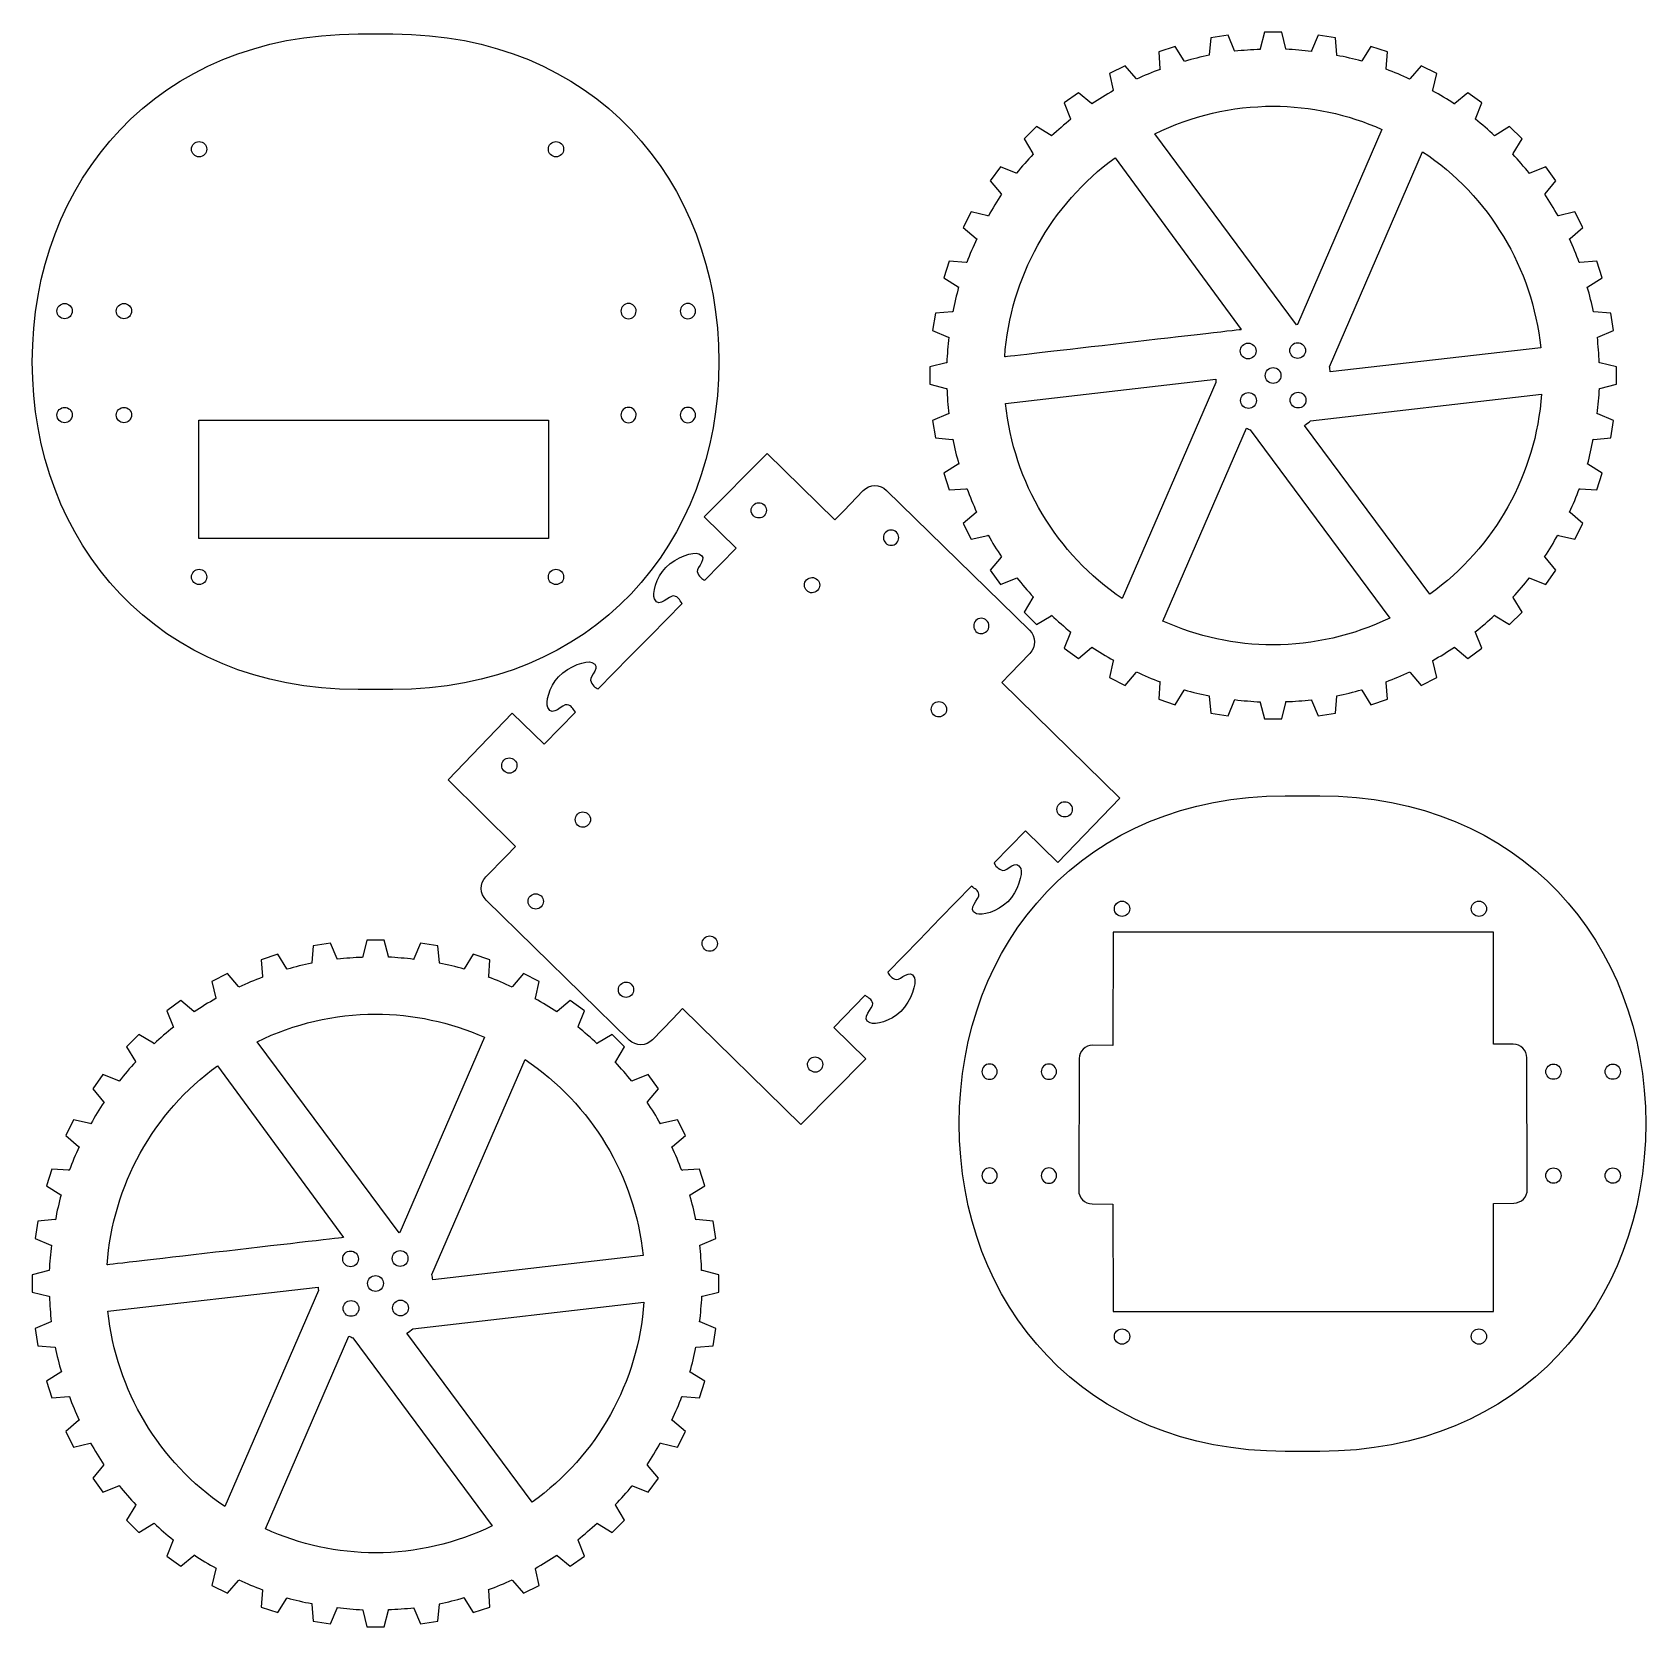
# Model space of a CAD drawing. Extents: x 3 to 298, y 6 to 298.
import ezdxf

# ---------------------------------------------------------------- set-up
doc = ezdxf.new("R2010")
doc.units = 0
doc.layers.add('Layer_1', color=7, linetype='CONTINUOUS')

msp = doc.modelspace()

# ---------------------------------------------------------------- linework, layer by layer
at = {"layer": 'Layer_1', "color": 5}
for p, q in [((62.272929, 297.474636), (68.652288, 297.474636)), ((62.272929, 297.474636), (62.272929, 297.474636)), ((229.947312, 284.238357), (229.947312, 284.238357)), ((234.262772, 244.155097), (208.271883, 279.187595)), ((249.899661, 279.98905), (234.405548, 244.232821)), ((240.287567, 236.503686), (257.358682, 275.898493)), ((257.358682, 275.898493), (257.358682, 275.898493)), ((200.994727, 274.780611), (224.093953, 243.294517)), ((200.994727, 274.780611), (200.994727, 274.780611)), ((234.405548, 244.232821), (234.262772, 244.155097)), ((278.990027, 239.97358), (240.42151, 235.530781)), ((180.905133, 229.781604), (219.432333, 234.220536)), ((219.432333, 234.220536), (219.432333, 234.220536)), ((236.797805, 226.586199), (279.137206, 231.464467)), ((279.137206, 231.464467), (279.137206, 231.464467)), ((209.75355, 189.883002), (225.074012, 225.241241)), ((225.074012, 225.241241), (225.074012, 225.241241)), ((125.715093, 209.000639), (137.254307, 220.581425)), ((137.254307, 220.581425), (149.643767, 208.458566)), ((151.25177, 210.059223), (154.847998, 213.79709)), ((159.101508, 213.833909), (185.320632, 188.199585)), ((149.643767, 208.458566), (151.25177, 210.059223)), ((131.569387, 203.257146), (125.715093, 209.000639)), ((125.826596, 197.383345), (131.569387, 203.257146)), ((115.919405, 187.250142), (121.662196, 193.123943)), ((112.007828, 183.333177), (115.919405, 187.250142)), ((106.265037, 177.459379), (112.007828, 183.333177)), ((185.379761, 183.946319), (181.765648, 180.225938)), ((181.765648, 180.225938), (180.253217, 178.641822)), ((180.253217, 178.641822), (201.874151, 157.402881)), ((68.652288, 177.336516), (62.272929, 177.336516)), ((78.777891, 160.770978), (90.495588, 173.019594)), ((90.495588, 173.019594), (96.357849, 167.326173)), ((96.357849, 167.326173), (102.10064, 173.199974)), ((91.104768, 148.570136), (78.777891, 160.770978)), ((201.874151, 157.402881), (190.493035, 145.658373)), ((232.144299, 157.848668), (238.523659, 157.848668)), ((184.555449, 151.434593), (178.812658, 145.560792)), ((190.493035, 145.658373), (184.555449, 151.434593)), ((89.428899, 146.796406), (91.104768, 148.570136)), ((85.675699, 142.987783), (89.428899, 146.796406)), ((174.648261, 141.301387), (168.90547, 135.427586)), ((111.953946, 113.100196), (85.734821, 138.734522)), ((168.90547, 135.427586), (165.077719, 131.428664)), ((165.077719, 131.428664), (159.334934, 125.554863)), ((155.170528, 121.295461), (149.42774, 115.42166)), ((121.712931, 118.864618), (119.942745, 116.963149)), ((143.397732, 97.592432), (121.712931, 118.864618)), ((65.462133, 117.853512), (65.462133, 117.853512)), ((119.942745, 116.963149), (116.207467, 113.137006)), ((149.42774, 115.42166), (155.315446, 109.636347)), ((69.777593, 77.770252), (43.786704, 112.80275)), ((85.414482, 113.604205), (69.920369, 77.847976)), ((75.802388, 70.118841), (92.873503, 109.513648)), ((92.873503, 109.513648), (92.873503, 109.513648)), ((155.315446, 109.636347), (143.397732, 97.592432)), ((36.509548, 108.395766), (59.608774, 76.909672)), ((36.509548, 108.395766), (36.509548, 108.395766)), ((69.920369, 77.847976), (69.777593, 77.770252)), ((114.504848, 73.588735), (75.936331, 69.145936)), ((16.419954, 63.396759), (54.947154, 67.835691)), ((54.986298, 67.2288), (37.819793, 27.612957)), ((54.947154, 67.835691), (54.947154, 67.835691)), ((72.312626, 60.201354), (114.652027, 65.079622)), ((114.652027, 65.079622), (114.652027, 65.079622)), ((45.268371, 23.498157), (60.588833, 58.856396)), ((60.588833, 58.856396), (60.588833, 58.856396)), ((61.284482, 58.520156), (86.853703, 24.055433)), ((238.523659, 37.710549), (232.144299, 37.710549)), ((238.523659, 37.710549), (238.523659, 37.710549))]:
    msp.add_line(p, q, dxfattribs=at)
at = {"layer": 'Layer_1', "color": 3}
for p, q in [((218.523436, 296.763365), (218.254986, 293.660586)), ((221.688502, 297.264423), (218.523436, 296.763365)), ((222.902848, 294.396452), (221.688502, 297.264423)), ((228.345475, 297.788622), (227.594736, 294.765768)), ((228.345729, 297.788622), (228.345475, 297.788622)), ((231.549939, 297.788622), (228.345729, 297.788622)), ((232.300707, 294.765768), (231.549939, 297.788622)), ((238.206856, 297.264423), (236.992538, 294.396452)), ((241.37195, 296.763365), (238.206856, 297.264423)), ((241.640371, 293.660586), (241.37195, 296.763365)), ((212.031337, 295.204539), (208.983112, 294.213995)), ((208.983112, 294.213995), (209.203584, 291.10735)), ((213.678922, 292.562008), (212.031337, 295.204539)), ((222.925426, 294.301625), (222.902848, 294.396452)), ((227.594736, 294.765768), (227.585422, 294.640095)), ((232.307762, 294.674808), (232.300707, 294.765768)), ((236.992538, 294.396452), (236.962764, 294.271315)), ((241.631622, 293.549221), (241.640371, 293.660586)), ((247.864782, 295.204539), (246.216661, 292.562008)), ((250.912472, 294.213995), (247.864782, 295.204539)), ((250.691972, 291.10735), (250.912472, 294.213995)), ((202.814468, 291.659122), (199.959169, 290.2039)), ((199.959169, 290.2039), (200.662523, 287.169997)), ((204.855612, 289.306532), (202.814468, 291.659122)), ((209.203584, 291.10735), (209.233922, 290.982212)), ((213.721369, 292.459476), (213.678922, 292.562008)), ((250.669394, 291.013652), (250.691972, 291.10735)), ((257.081144, 291.659122), (255.04, 289.306504)), ((259.936443, 290.2039), (257.081144, 291.659122)), ((259.233089, 287.169997), (259.936443, 290.2039)), ((200.662523, 287.169997), (200.693934, 287.093966)), ((204.917898, 289.204565), (204.855612, 289.306532)), ((259.184575, 287.053693), (259.233089, 287.169997)), ((194.265671, 286.715252), (191.673291, 284.831758)), ((191.673291, 284.831758), (192.842425, 281.945019)), ((196.649662, 284.711023), (194.265671, 286.715252)), ((196.703679, 284.647636), (196.649662, 284.711023)), ((263.245922, 284.711023), (263.181998, 284.636065)), ((265.629938, 286.715252), (263.245922, 284.711023)), ((268.22229, 284.831758), (265.629938, 286.715252)), ((267.053184, 281.945019), (268.22229, 284.831758)), ((267.020108, 281.891566), (267.053184, 281.945019)), ((186.59606, 280.495328), (184.330013, 278.229282)), ((184.330013, 278.229282), (185.936252, 275.560842)), ((189.263934, 278.888553), (186.59606, 280.495328)), ((189.361499, 278.804761), (189.263934, 278.888553)), ((270.631649, 278.888553), (270.547886, 278.816896)), ((273.299552, 280.495328), (270.631649, 278.888553)), ((275.565599, 278.229282), (273.299552, 280.495328)), ((273.95936, 275.560842), (275.565599, 278.229282)), ((185.936252, 275.560842), (186.007908, 275.477079)), ((273.875568, 275.463278), (273.95936, 275.560842)), ((179.993584, 273.151511), (178.110089, 270.559131)), ((182.880322, 271.982377), (179.993584, 273.151511)), ((279.902, 273.151483), (277.015826, 271.982377)), ((281.785495, 270.559131), (279.902, 273.151483)), ((178.110089, 270.559131), (180.113754, 268.175115)), ((182.933775, 271.949301), (182.880322, 271.982377)), ((277.015826, 271.982377), (276.913859, 271.919526)), ((279.78183, 268.175115), (281.785495, 270.559131)), ((279.717906, 268.120561), (279.78183, 268.175115)), ((174.620891, 264.866172), (173.166233, 262.010874)), ((177.65478, 264.162818), (174.620891, 264.866172)), ((177.771648, 264.114332), (177.65478, 264.162818)), ((285.274681, 264.866172), (282.240792, 264.162818)), ((286.729339, 262.010874), (285.274681, 264.866172)), ((173.166233, 262.010874), (175.518273, 259.96973)), ((284.377299, 259.96973), (286.729339, 262.010874)), ((284.275332, 259.907443), (284.377299, 259.96973)), ((170.610795, 255.841665), (169.620816, 252.793976)), ((173.717469, 255.621729), (170.610795, 255.841665)), ((173.811703, 255.598587), (173.717469, 255.621729)), ((289.284777, 255.841693), (286.178131, 255.621758)), ((290.274756, 252.794004), (289.284777, 255.841693)), ((169.620816, 252.793976), (172.263348, 251.145882)), ((287.632225, 251.145882), (290.274756, 252.794004)), ((287.529693, 251.103436), (287.632225, 251.145882)), ((168.06199, 246.301115), (167.560385, 243.136021)), ((171.164769, 246.570101), (168.06199, 246.301115)), ((171.276134, 246.561352), (171.164769, 246.570101)), ((291.833582, 246.301369), (288.730803, 246.570355)), ((292.335204, 243.136275), (291.833582, 246.301369)), ((167.560385, 243.136021), (170.428367, 241.921731)), ((289.467234, 241.921957), (292.335204, 243.136275)), ((289.371871, 241.899379), (289.467234, 241.921957)), ((170.059051, 237.230436), (167.03673, 236.479697)), ((170.150547, 237.237492), (170.059051, 237.230436)), ((292.858867, 236.479894), (289.83655, 237.230634)), ((167.03673, 236.479697), (167.03673, 233.274922)), ((292.858867, 233.27512), (292.858867, 236.479894)), ((167.03673, 233.274922), (170.059051, 232.524183)), ((289.745053, 232.517325), (289.83655, 232.52438)), ((289.83655, 232.52438), (292.858867, 233.27512)), ((170.428367, 227.832859), (167.560385, 226.618542)), ((170.52373, 227.855437), (170.428367, 227.832859)), ((292.335204, 226.618768), (289.467234, 227.833085)), ((167.560385, 226.618542), (168.06199, 223.453448)), ((291.833582, 223.453674), (292.335204, 226.618768)), ((168.06199, 223.453448), (171.164769, 223.184462)), ((171.164769, 223.184462), (171.228721, 223.189542)), ((288.619466, 223.193436), (288.730803, 223.184688)), ((288.730803, 223.184688), (291.833582, 223.453674)), ((172.263348, 218.608934), (169.620816, 216.960813)), ((169.620816, 216.960813), (170.610795, 213.913123)), ((172.365879, 218.65138), (172.263348, 218.608934)), ((287.632225, 218.608934), (287.571603, 218.63377)), ((290.274756, 216.960813), (287.632225, 218.608934)), ((289.284777, 213.913123), (290.274756, 216.960813)), ((170.610795, 213.913123), (173.717469, 214.133059)), ((173.717469, 214.133059), (173.842578, 214.163398)), ((286.083869, 214.155637), (286.178131, 214.133059)), ((286.178131, 214.133059), (289.284777, 213.913123)), ((175.518273, 209.785087), (173.166233, 207.743943)), ((173.166233, 207.743943), (174.620891, 204.888644)), ((175.62024, 209.847373), (175.518273, 209.785087)), ((284.377299, 209.785059), (284.269829, 209.850647)), ((286.729339, 207.743915), (284.377299, 209.785059)), ((285.274681, 204.888616), (286.729339, 207.743915)), ((174.620891, 204.888644), (177.65478, 205.591998)), ((282.123936, 205.640456), (282.240792, 205.59197)), ((282.240792, 205.59197), (285.274681, 204.888616)), ((180.113754, 201.579702), (178.110089, 199.195686)), ((180.177705, 201.634255), (180.113754, 201.579702)), ((281.785495, 199.195658), (279.78183, 201.579673)), ((178.110089, 199.195686), (179.993584, 196.603334)), ((279.902, 196.603305), (281.785495, 199.195658)), ((179.993584, 196.603334), (182.880322, 197.772439)), ((276.962373, 197.805487), (277.015826, 197.772411)), ((277.015826, 197.772411), (279.902, 196.603305)), ((185.936252, 194.193974), (184.330013, 191.525535)), ((186.020044, 194.291538), (185.936252, 194.193974)), ((273.95936, 194.193946), (273.887703, 194.27771)), ((275.565599, 191.525507), (273.95936, 194.193946)), ((184.330013, 191.525535), (186.59606, 189.259488)), ((186.59606, 189.259488), (189.263934, 190.866264)), ((189.263934, 190.866264), (189.347726, 190.93792)), ((270.534085, 190.950027), (270.631649, 190.866236)), ((270.631649, 190.866236), (273.299552, 189.25946)), ((273.299552, 189.25946), (275.565599, 191.525507)), ((192.842425, 187.809797), (191.673291, 184.923059)), ((192.875501, 187.86325), (192.842425, 187.809797)), ((268.22229, 184.923031), (267.053184, 187.809769)), ((191.673291, 184.923059), (194.265671, 183.039536)), ((194.265671, 183.039536), (196.649662, 185.043794)), ((263.191368, 185.107689), (263.245922, 185.043765)), ((263.245922, 185.043765), (265.629938, 183.039536)), ((265.629938, 183.039536), (268.22229, 184.923031)), ((200.662523, 182.584791), (199.959169, 179.550902)), ((200.711009, 182.701095), (200.662523, 182.584791)), ((202.814468, 178.095708), (204.855612, 180.448284)), ((204.855612, 180.448284), (204.9212, 180.555218)), ((254.97825, 180.549715), (255.04, 180.448284)), ((255.04, 180.448284), (257.081144, 178.095708)), ((259.233089, 182.584791), (259.201113, 182.661415)), ((259.936443, 179.550902), (259.233089, 182.584791)), ((199.959169, 179.550902), (202.814468, 178.095708)), ((209.203612, 178.647481), (208.98314, 175.540835)), ((209.22619, 178.741179), (209.203612, 178.647481)), ((250.9125, 175.540835), (250.692, 178.647481)), ((257.081144, 178.095708), (259.936443, 179.550902)), ((208.98314, 175.540835), (212.031366, 174.550292)), ((212.031366, 174.550292), (213.678951, 177.192823)), ((218.263989, 176.20561), (218.25524, 176.094245)), ((218.25524, 176.094245), (218.52369, 172.991465)), ((221.688756, 172.490408), (222.903102, 175.358378)), ((227.587878, 175.080023), (227.594933, 174.989062)), ((227.594933, 174.989062), (228.345673, 171.966745)), ((231.549883, 171.966745), (232.30065, 174.989062)), ((232.30065, 174.989062), (232.309964, 175.114736)), ((236.969932, 175.453205), (236.99251, 175.358378)), ((236.99251, 175.358378), (238.206828, 172.490408)), ((241.371922, 172.991465), (241.640343, 176.094245)), ((246.174243, 177.295354), (246.216689, 177.192823)), ((246.216689, 177.192823), (247.864811, 174.550292)), ((247.864811, 174.550292), (250.9125, 175.540835)), ((218.52369, 172.991465), (221.688756, 172.490408)), ((228.345673, 171.966745), (231.549883, 171.966745)), ((238.206828, 172.490408), (241.371922, 172.991465)), ((54.038257, 130.37852), (53.769808, 127.275741)), ((57.203323, 130.879578), (54.038257, 130.37852)), ((58.417669, 128.011607), (57.203323, 130.879578)), ((63.860296, 131.403777), (63.109557, 128.380923)), ((63.86055, 131.403777), (63.860296, 131.403777)), ((67.06476, 131.403777), (63.86055, 131.403777)), ((67.815528, 128.380923), (67.06476, 131.403777)), ((73.721677, 130.879578), (72.507359, 128.011607)), ((76.886771, 130.37852), (73.721677, 130.879578)), ((77.155192, 127.275741), (76.886771, 130.37852)), ((47.546158, 128.819694), (44.497933, 127.829151)), ((44.497933, 127.829151), (44.718405, 124.722505)), ((49.193744, 126.177163), (47.546158, 128.819694)), ((58.440247, 127.916781), (58.417669, 128.011607)), ((67.822583, 128.289963), (67.815528, 128.380923)), ((72.507359, 128.011607), (72.477585, 127.88647)), ((77.146444, 127.164376), (77.155192, 127.275741)), ((83.379604, 128.819694), (81.731482, 126.177163)), ((86.427293, 127.829151), (83.379604, 128.819694)), ((86.206793, 124.722505), (86.427293, 127.829151)), ((38.329289, 125.274277), (35.47399, 123.819055)), ((40.370433, 122.921687), (38.329289, 125.274277)), ((49.23619, 126.074631), (49.193744, 126.177163)), ((81.731482, 126.177163), (81.706647, 126.116513)), ((86.184215, 124.628807), (86.206793, 124.722505)), ((92.595965, 125.274277), (90.554821, 122.921659)), ((95.451264, 123.819055), (92.595965, 125.274277)), ((35.47399, 123.819055), (36.177344, 120.785152)), ((40.432719, 122.81972), (40.370433, 122.921687)), ((94.74791, 120.785152), (95.451264, 123.819055)), ((29.780492, 120.330407), (27.188112, 118.446913)), ((27.188112, 118.446913), (28.357246, 115.560174)), ((32.164483, 118.326178), (29.780492, 120.330407)), ((32.2185, 118.262791), (32.164483, 118.326178)), ((94.699396, 120.668848), (94.74791, 120.785152)), ((98.760743, 118.326178), (98.69682, 118.25122)), ((101.144759, 120.330407), (98.760743, 118.326178)), ((103.737111, 118.446913), (101.144759, 120.330407)), ((102.568005, 115.560174), (103.737111, 118.446913)), ((102.534929, 115.506722), (102.568005, 115.560174)), ((22.110881, 114.110484), (19.844834, 111.844437)), ((24.778756, 112.503708), (22.110881, 114.110484)), ((24.87632, 112.419916), (24.778756, 112.503708)), ((106.14647, 112.503708), (106.062707, 112.432052)), ((108.814373, 114.110484), (106.14647, 112.503708)), ((111.08042, 111.844437), (108.814373, 114.110484)), ((19.844834, 111.844437), (21.451073, 109.175997)), ((109.474181, 109.175997), (111.08042, 111.844437)), ((15.508405, 106.766666), (13.62491, 104.174286)), ((18.395143, 105.597532), (15.508405, 106.766666)), ((109.390389, 109.078433), (109.474181, 109.175997)), ((115.416821, 106.766638), (112.530647, 105.597532)), ((117.300316, 104.174286), (115.416821, 106.766638)), ((13.62491, 104.174286), (15.628575, 101.79027)), ((18.448596, 105.564456), (18.395143, 105.597532)), ((115.296651, 101.79027), (117.300316, 104.174286)), ((115.232728, 101.735716), (115.296651, 101.79027)), ((10.135712, 98.481327), (8.681054, 95.626029)), ((13.169601, 97.777973), (10.135712, 98.481327)), ((13.286469, 97.729487), (13.169601, 97.777973)), ((120.789514, 98.481327), (117.755625, 97.777973)), ((122.244172, 95.626029), (120.789514, 98.481327)), ((8.681054, 95.626029), (11.033094, 93.584885)), ((119.892132, 93.584885), (122.244172, 95.626029)), ((119.790165, 93.522598), (119.892132, 93.584885)), ((6.125616, 89.45682), (5.135637, 86.409131)), ((9.23229, 89.236884), (6.125616, 89.45682)), ((9.326524, 89.213742), (9.23229, 89.236884)), ((124.799609, 89.456848), (121.692964, 89.236913)), ((125.789588, 86.409159), (124.799609, 89.456848)), ((5.135637, 86.409131), (7.778169, 84.761038)), ((123.147057, 84.761038), (125.789588, 86.409159)), ((123.044526, 84.718591), (123.147057, 84.761038)), ((3.576811, 79.91627), (3.075206, 76.751176)), ((6.67959, 80.185256), (3.576811, 79.91627)), ((6.790955, 80.176507), (6.67959, 80.185256)), ((127.348415, 79.916524), (124.245635, 80.18551)), ((127.850036, 76.75143), (127.348415, 79.916524)), ((3.075206, 76.751176), (5.943188, 75.536886)), ((124.886703, 75.514534), (124.982066, 75.537112)), ((124.982066, 75.537112), (127.850036, 76.75143)), ((5.573872, 70.845591), (2.551551, 70.094852)), ((2.551551, 70.094852), (2.551551, 66.890077)), ((5.665368, 70.852647), (5.573872, 70.845591)), ((128.3737, 70.095049), (125.351382, 70.845789)), ((128.3737, 66.890275), (128.3737, 70.095049)), ((2.551551, 66.890077), (5.573872, 66.139338)), ((125.259886, 66.13248), (125.351382, 66.139536)), ((125.351382, 66.139536), (128.3737, 66.890275)), ((5.943188, 61.448014), (3.075206, 60.233697)), ((3.075206, 60.233697), (3.576811, 57.068603)), ((6.038551, 61.470592), (5.943188, 61.448014)), ((124.982066, 61.44824), (124.856392, 61.478015)), ((127.850036, 60.233923), (124.982066, 61.44824)), ((127.348415, 57.068829), (127.850036, 60.233923)), ((3.576811, 57.068603), (6.67959, 56.799617)), ((124.134299, 56.808592), (124.245635, 56.799843)), ((124.245635, 56.799843), (127.348415, 57.068829)), ((7.778169, 52.224089), (5.135637, 50.575968)), ((5.135637, 50.575968), (6.125616, 47.528278)), ((7.8807, 52.266535), (7.778169, 52.224089)), ((125.789588, 50.575968), (123.147057, 52.224089)), ((124.799609, 47.528278), (125.789588, 50.575968)), ((6.125616, 47.528278), (9.23229, 47.748214)), ((121.598701, 47.770792), (121.692964, 47.748214)), ((121.692964, 47.748214), (124.799609, 47.528278)), ((11.033094, 43.400242), (8.681054, 41.359098)), ((11.135061, 43.462528), (11.033094, 43.400242)), ((122.244172, 41.35907), (119.892132, 43.400214)), ((8.681054, 41.359098), (10.135712, 38.503799)), ((10.135712, 38.503799), (13.169601, 39.207154)), ((117.638757, 39.255611), (117.755625, 39.207125)), ((117.755625, 39.207125), (120.789514, 38.503771)), ((120.789514, 38.503771), (122.244172, 41.35907)), ((15.628575, 35.194857), (13.62491, 32.810841)), ((13.62491, 32.810841), (15.508405, 30.218489)), ((15.692526, 35.24941), (15.628575, 35.194857)), ((115.296651, 35.194828), (115.221693, 35.258752)), ((117.300316, 32.810813), (115.296651, 35.194828)), ((115.416821, 30.21846), (117.300316, 32.810813)), ((15.508405, 30.218489), (18.395143, 31.387594)), ((112.477194, 31.420642), (112.530647, 31.387566)), ((112.530647, 31.387566), (115.416821, 30.21846)), ((21.451073, 27.809129), (19.844834, 25.14069)), ((21.534865, 27.906694), (21.451073, 27.809129)), ((111.08042, 25.140662), (109.474181, 27.809101)), ((19.844834, 25.14069), (22.110881, 22.874643)), ((22.110881, 22.874643), (24.778756, 24.481419)), ((106.048906, 24.565182), (106.14647, 24.481391)), ((106.14647, 24.481391), (108.814373, 22.874615)), ((108.814373, 22.874615), (111.08042, 25.140662)), ((28.357246, 21.424952), (27.188112, 18.538214)), ((28.390322, 21.478405), (28.357246, 21.424952)), ((102.568005, 21.424924), (102.505154, 21.526891)), ((103.737111, 18.538186), (102.568005, 21.424924)), ((27.188112, 18.538214), (29.780492, 16.654691)), ((29.780492, 16.654691), (32.164483, 18.658949)), ((98.706189, 18.722844), (98.760743, 18.65892)), ((98.760743, 18.65892), (101.144759, 16.654691)), ((101.144759, 16.654691), (103.737111, 18.538186)), ((36.177344, 16.199946), (35.47399, 13.166063)), ((36.22583, 16.31625), (36.177344, 16.199946)), ((95.451264, 13.166063), (94.74791, 16.199946)), ((35.47399, 13.166063), (38.329289, 11.710869)), ((38.329289, 11.710869), (40.370433, 14.063445)), ((40.370433, 14.063445), (40.436021, 14.170379)), ((44.718433, 12.262642), (44.497961, 9.155996)), ((44.741011, 12.356339), (44.718433, 12.262642)), ((86.206821, 12.262642), (86.17651, 12.387215)), ((86.427321, 9.155996), (86.206821, 12.262642)), ((90.493071, 14.164876), (90.554821, 14.063445)), ((90.554821, 14.063445), (92.595965, 11.710869)), ((92.595965, 11.710869), (95.451264, 13.166063)), ((44.497961, 9.155996), (47.546187, 8.165452)), ((47.546187, 8.165452), (49.193772, 10.807984)), ((53.77881, 9.82077), (53.770062, 9.709405)), ((53.770062, 9.709405), (54.038511, 6.606626)), ((57.203577, 6.105569), (58.417923, 8.973539)), ((58.417923, 8.973539), (58.447669, 9.098677)), ((72.484753, 9.068366), (72.507331, 8.973539)), ((72.507331, 8.973539), (73.721649, 6.105569)), ((76.886743, 6.606626), (77.155164, 9.709405)), ((81.689064, 10.910515), (81.73151, 10.807984)), ((81.73151, 10.807984), (83.379632, 8.165452)), ((83.379632, 8.165452), (86.427321, 9.155996)), ((54.038511, 6.606626), (57.203577, 6.105569)), ((63.102699, 8.695183), (63.109754, 8.604223)), ((63.109754, 8.604223), (63.860494, 5.581905)), ((67.064704, 5.581905), (67.815471, 8.604223)), ((67.815471, 8.604223), (67.824785, 8.729897)), ((73.721649, 6.105569), (76.886743, 6.606626)), ((63.860494, 5.581905), (67.064704, 5.581905))]:
    msp.add_line(p, q, dxfattribs=at)
at = {"layer": 'Layer_1', "color": 1}
for p, q in [((34.529959, 276.354431), (34.529959, 276.354431)), ((99.932233, 276.354429), (99.932233, 276.354429)), ((9.8792, 246.686246), (9.8792, 246.686246)), ((20.755108, 246.686246), (20.755108, 246.686246)), ((110.420404, 246.686246), (110.420404, 246.686246)), ((121.296311, 246.686246), (121.296311, 246.686246)), ((235.469644, 240.474524), (235.469907, 240.474513)), ((226.39462, 238.35466), (226.394603, 238.354677)), ((230.970376, 235.899504), (230.970356, 235.899504)), ((226.470851, 231.324205), (226.470834, 231.32447)), ((235.544656, 229.355866), (235.544645, 229.355603)), ((9.8792, 227.638936), (9.8792, 227.638936)), ((20.755108, 227.638936), (20.755108, 227.638936)), ((33.082786, 226.671346), (97.152649, 226.671346)), ((33.082786, 205.0301), (33.082786, 226.671346)), ((97.152649, 226.671346), (97.152649, 205.0301)), ((110.420404, 227.638936), (110.420404, 227.638936)), ((121.296311, 227.638936), (121.296311, 227.638936)), ((136.676316, 211.17609), (136.676322, 211.176101)), ((97.152649, 205.0301), (33.082786, 205.0301)), ((158.954473, 204.164496), (158.954462, 204.16449)), ((34.529959, 197.968838), (34.529959, 197.968838)), ((99.932233, 197.968835), (99.932233, 197.968835)), ((146.431525, 197.462946), (146.431531, 197.462965)), ((175.498097, 187.989866), (175.498088, 187.989858)), ((169.687463, 174.725715), (169.687469, 174.725735)), ((90.954397, 164.411108), (90.9544, 164.411122)), ((104.432822, 154.506121), (104.432825, 154.506136)), ((192.724837, 156.377695), (192.724842, 156.377706)), ((95.792981, 139.50329), (95.79299, 139.503298)), ((200.864354, 137.15114), (200.864354, 137.15114)), ((266.266625, 137.151137), (266.266625, 137.151137)), ((127.688758, 131.768891), (127.688763, 131.768905)), ((200.623176, 132.895341), (200.570081, 112.10267)), ((270.341779, 132.895341), (200.623176, 132.895341)), ((270.341779, 112.354531), (270.341779, 132.895341)), ((112.336611, 123.328657), (112.336617, 123.328668)), ((147.002918, 109.612711), (147.002921, 109.612728)), ((194.402301, 109.690836), (194.319703, 85.553441)), ((200.570081, 112.10267), (196.888219, 112.176759)), ((273.970547, 112.335763), (270.341779, 112.354531)), ((276.539063, 85.712445), (276.456467, 109.84984)), ((179.387398, 107.303275), (179.387398, 107.303275)), ((190.263306, 107.303275), (190.263306, 107.303275)), ((279.928602, 107.303275), (279.928602, 107.303275)), ((290.804515, 107.303275), (290.804515, 107.303275)), ((179.387398, 88.255984), (179.387398, 88.255984)), ((190.263306, 88.255984), (190.263306, 88.255984)), ((279.928602, 88.255984), (279.928602, 88.255984)), ((290.804515, 88.255984), (290.804515, 88.255984)), ((196.805626, 83.067521), (200.570081, 83.015516)), ((200.570081, 83.015516), (200.623176, 63.333163)), ((270.341779, 83.146766), (274.053139, 83.226525)), ((270.341779, 63.333163), (270.341779, 83.146766)), ((70.984466, 74.089679), (70.984728, 74.089668)), ((61.909161, 71.969815), (61.909427, 71.969832)), ((66.485197, 69.514659), (66.485177, 69.514659)), ((61.985672, 64.939642), (61.985655, 64.939625)), ((71.05948, 62.971021), (71.059469, 62.970759)), ((200.623176, 63.333163), (270.341779, 63.333163)), ((200.864354, 58.765546), (200.864354, 58.765546)), ((266.266625, 58.765543), (266.266625, 58.765543))]:
    msp.add_line(p, q, dxfattribs=at)
at = {"layer": 'Layer_1', "color": 5}
for points in [[(2.557633, 237.405583), (2.557633, 270.683836), (25.554613, 297.474636), (62.272929, 297.474636)], [(68.652288, 297.474636), (105.370607, 297.474636), (128.367609, 270.683836), (128.367609, 237.405583)], [(208.271883, 279.187595), (215.01831, 282.499332), (222.431881, 284.226842), (229.947312, 284.238357)], [(229.947312, 284.238357), (236.821427, 284.226786), (243.617318, 282.779353), (249.899661, 279.98905)], [(257.358682, 275.898493), (269.550274, 267.733813), (277.477511, 254.568415), (278.990027, 239.97358)], [(180.757954, 238.291281), (181.778399, 252.847682), (189.187198, 266.206643), (200.994727, 274.780611)], [(224.093953, 243.294517), (224.779419, 243.362758), (180.757954, 238.291281), (180.757954, 238.291281)], [(62.272929, 177.336516), (25.554613, 177.336516), (2.557633, 204.12733), (2.557633, 237.405583)], [(128.367609, 237.405583), (128.367609, 204.12733), (105.370607, 177.336516), (68.652288, 177.336516)], [(219.471477, 233.613645), (219.471477, 233.613645), (202.304972, 193.997802), (202.304972, 193.997802)], [(219.432333, 234.220536), (219.439534, 234.017904), (219.452587, 233.815523), (219.471477, 233.613645)], [(240.42151, 235.530781), (240.392022, 235.85699), (240.347326, 236.181644), (240.287567, 236.503686)], [(279.137206, 231.464467), (278.108996, 216.801921), (270.599768, 203.36039), (258.652953, 194.797619)], [(202.304972, 193.997802), (190.236828, 202.179759), (182.403365, 215.278506), (180.905133, 229.781604)], [(225.074012, 225.241241), (225.301702, 225.120686), (225.533742, 225.008531), (225.769661, 224.905001)], [(225.769661, 224.905001), (225.769661, 224.905001), (251.338882, 190.440278), (251.338882, 190.440278)], [(235.692623, 225.7456), (236.079115, 226.001172), (236.448312, 226.281983), (236.797805, 226.586199)], [(258.652953, 194.797619), (258.652953, 194.797619), (235.692623, 225.7456), (235.692623, 225.7456)], [(154.847998, 213.79709), (156.000261, 214.994737), (157.906909, 215.001866), (159.101508, 213.833909)], [(118.665924, 199.716445), (120.591168, 201.709146), (123.722906, 202.611475), (124.686895, 202.234443)], [(124.686895, 202.234443), (126.568906, 201.498351), (124.252756, 199.758651), (124.424505, 198.956277)], [(116.578944, 193.941524), (116.16863, 194.859192), (116.832558, 197.819048), (118.665924, 199.716445)], [(124.424505, 198.956277), (124.596378, 198.153786), (125.391477, 197.476845), (125.826596, 197.383345)], [(120.153986, 194.486599), (119.309501, 194.63848), (117.420232, 192.059985), (116.578944, 193.941524)], [(121.662196, 193.123943), (121.079237, 193.786225), (120.998285, 194.334879), (120.153986, 194.486599)], [(229.947312, 185.516826), (222.983427, 185.531435), (216.101446, 187.019416), (209.75355, 189.883002)], [(251.338882, 190.440278), (244.668278, 187.214349), (237.356991, 185.531594), (229.947312, 185.516826)], [(185.320632, 188.199585), (186.515242, 187.03162), (186.541605, 185.134669), (185.379761, 183.946319)], [(99.007103, 179.69122), (100.950672, 181.727406), (104.145049, 182.693887), (105.125342, 182.310477)], [(105.125342, 182.310477), (107.007347, 181.574385), (104.691194, 179.834683), (104.862949, 179.032308)], [(97.017383, 174.017555), (96.614355, 174.918933), (97.21946, 177.818349), (99.007103, 179.69122)], [(104.862949, 179.032308), (105.034822, 178.229815), (105.829918, 177.552874), (106.265037, 177.459379)], [(100.592427, 174.562627), (99.747945, 174.714508), (97.858673, 172.136016), (97.017383, 174.017555)], [(102.10064, 173.199974), (101.517684, 173.862256), (101.436734, 174.410939), (100.592427, 174.562627)], [(172.428978, 97.779602), (172.428978, 131.057855), (195.42598, 157.848668), (232.144299, 157.848668)], [(238.523659, 157.848668), (275.241975, 157.848668), (298.238954, 131.057855), (298.238954, 97.779602)], [(178.812658, 145.560792), (178.915946, 145.127891), (179.610647, 144.348261), (180.416812, 144.194529)], [(180.416812, 144.194529), (181.222856, 144.040918), (182.909879, 146.395718), (183.688225, 144.530788)], [(85.734821, 138.734522), (84.54022, 139.902479), (84.509164, 141.804039), (85.675699, 142.987783)], [(183.688225, 144.530788), (184.086904, 143.575548), (183.255435, 140.424254), (181.306659, 138.454558)], [(175.580274, 136.237866), (173.680241, 137.036507), (176.215472, 138.983448), (176.044583, 139.824292)], [(176.044583, 139.824292), (175.873862, 140.664956), (175.323523, 140.733513), (174.648261, 141.301387)], [(181.306659, 138.454558), (179.451093, 136.578866), (176.506965, 135.848354), (175.580274, 136.237866)], [(159.334934, 125.554863), (159.438216, 125.121962), (160.132917, 124.342334), (160.939082, 124.188605)], [(160.939082, 124.188605), (161.745126, 124.034989), (163.432151, 126.389789), (164.2105, 124.524865)], [(164.2105, 124.524865), (164.615921, 123.553467), (163.721728, 120.338104), (161.729894, 118.349109)], [(156.566853, 119.818366), (156.396162, 120.659035), (155.845792, 120.72759), (155.170528, 121.295461)], [(156.102544, 116.231937), (154.202511, 117.030578), (156.737741, 118.977521), (156.566853, 119.818366)], [(161.729894, 118.349109), (159.897815, 116.519682), (157.012784, 115.849339), (156.102544, 116.231937)], [(43.786704, 112.80275), (50.533131, 116.114487), (57.946702, 117.841998), (65.462133, 117.853512)], [(65.462133, 117.853512), (72.336248, 117.841941), (79.132139, 116.394508), (85.414482, 113.604205)], [(116.207467, 113.137006), (115.045623, 111.948656), (113.148556, 111.93223), (111.953946, 113.100196)], [(92.873503, 109.513648), (105.065095, 101.348969), (112.992332, 88.18357), (114.504848, 73.588735)], [(16.272775, 71.906436), (17.29322, 86.462838), (24.702019, 99.821798), (36.509548, 108.395766)], [(232.144299, 37.710549), (195.42598, 37.710549), (172.428978, 64.501348), (172.428978, 97.779602)], [(298.238954, 97.779602), (298.238954, 64.501348), (275.241975, 37.710549), (238.523659, 37.710549)], [(59.608774, 76.909672), (60.294241, 76.977913), (16.272775, 71.906436), (16.272775, 71.906436)], [(75.936331, 69.145936), (75.906843, 69.472145), (75.862147, 69.796799), (75.802388, 70.118841)], [(54.947154, 67.835691), (54.954355, 67.633059), (54.967408, 67.430678), (54.986298, 67.2288)], [(114.652027, 65.079622), (113.623818, 50.417076), (106.11459, 36.975546), (94.167774, 28.412774)], [(37.819793, 27.612957), (25.751649, 35.794914), (17.918186, 48.893661), (16.419954, 63.396759)], [(71.207444, 59.360755), (71.593936, 59.616327), (71.963133, 59.897138), (72.312626, 60.201354)], [(94.167774, 28.412774), (94.167774, 28.412774), (71.207444, 59.360755), (71.207444, 59.360755)], [(60.588833, 58.856396), (60.816523, 58.735841), (61.048563, 58.623686), (61.284482, 58.520156)], [(86.853703, 24.055433), (80.183099, 20.829504), (72.871812, 19.146749), (65.462133, 19.131981)], [(65.462133, 19.131981), (58.498248, 19.14659), (51.616267, 20.634571), (45.268371, 23.498157)]]:
    msp.add_open_spline(points, degree=3, dxfattribs=at)
at = {"layer": 'Layer_1', "color": 3}
for points in [[(218.260066, 293.59607), (216.732938, 293.276478), (215.218883, 292.897324), (213.721369, 292.459476)], [(218.254986, 293.660586), (218.254986, 293.660586), (218.260066, 293.59607), (218.260066, 293.59607)], [(227.585422, 294.640095), (226.028278, 294.587937), (224.473763, 294.475029), (222.925426, 294.301625)], [(236.962764, 294.271315), (235.416937, 294.466322), (233.864088, 294.600922), (232.307762, 294.674808)], [(246.191826, 292.501358), (244.68599, 292.909923), (243.164761, 293.259478), (241.631622, 293.549221)], [(209.233922, 290.982212), (207.772691, 290.445983), (206.332922, 289.852983), (204.917898, 289.204565)], [(246.216661, 292.562008), (246.216661, 292.562008), (246.191826, 292.501358), (246.191826, 292.501358)], [(254.974384, 289.19957), (253.56353, 289.86003), (252.127441, 290.465185), (250.669394, 291.013652)], [(200.693934, 287.093966), (199.332477, 286.330836), (198.001375, 285.514769), (196.703679, 284.647636)], [(255.04, 289.306504), (255.04, 289.306504), (254.974384, 289.19957), (254.974384, 289.19957)], [(263.181998, 284.636065), (261.881478, 285.493631), (260.547989, 286.30012), (259.184575, 287.053693)], [(192.905247, 281.843052), (191.684958, 280.876732), (190.50281, 279.863198), (189.361499, 278.804761)], [(192.842425, 281.945019), (192.842425, 281.945019), (192.905247, 281.843052), (192.905247, 281.843052)], [(270.547886, 278.816896), (269.412471, 279.887361), (268.235647, 280.913034), (267.020108, 281.891566)], [(186.007908, 275.477079), (184.937626, 274.341654), (183.912132, 273.16483), (182.933775, 271.949301)], [(276.913859, 271.919526), (275.947539, 273.139817), (274.934005, 274.321965), (273.875568, 275.463278)], [(180.18874, 268.111192), (179.331369, 266.810847), (178.525058, 265.477547), (177.771648, 264.114332)], [(180.113754, 268.175115), (180.113754, 268.175115), (180.18874, 268.111192), (180.18874, 268.111192)], [(282.16418, 264.130842), (281.401056, 265.492117), (280.585008, 266.82304), (279.717906, 268.120561)], [(282.240792, 264.162818), (282.240792, 264.162818), (282.16418, 264.130842), (282.16418, 264.130842)], [(175.625771, 259.904141), (174.965302, 258.493102), (174.360152, 257.056824), (173.811703, 255.598587)], [(175.518273, 259.96973), (175.518273, 259.96973), (175.625771, 259.904141), (175.625771, 259.904141)], [(286.052994, 255.591419), (285.516759, 257.05265), (284.923755, 258.492419), (284.275332, 259.907443)], [(286.178131, 255.621758), (286.178131, 255.621758), (286.052994, 255.591419), (286.052994, 255.591419)], [(172.323997, 251.121047), (171.915445, 249.615379), (171.565891, 248.09432), (171.276134, 246.561352)], [(172.263348, 251.145882), (172.263348, 251.145882), (172.323997, 251.121047), (172.323997, 251.121047)], [(288.666851, 246.565275), (288.34706, 248.092231), (287.967718, 249.606106), (287.529693, 251.103436)], [(288.730803, 246.570355), (288.730803, 246.570355), (288.666851, 246.565275), (288.666851, 246.565275)], [(170.55404, 241.891957), (170.359047, 240.346308), (170.224447, 238.793638), (170.150547, 237.237492)], [(170.428367, 241.921731), (170.428367, 241.921731), (170.55404, 241.891957), (170.55404, 241.891957)], [(289.710312, 237.240511), (289.658135, 238.797278), (289.545235, 240.351416), (289.371871, 241.899379)], [(289.83655, 237.230634), (289.83655, 237.230634), (289.710312, 237.240511), (289.710312, 237.240511)], [(170.059051, 232.524183), (170.059051, 232.524183), (170.185261, 232.514305), (170.185261, 232.514305)], [(170.185261, 232.514305), (170.237447, 230.957538), (170.350356, 229.4034), (170.52373, 227.855437)], [(289.34156, 227.86286), (289.536553, 229.408509), (289.671153, 230.961178), (289.745053, 232.517325)], [(289.467234, 227.833085), (289.467234, 227.833085), (289.34156, 227.86286), (289.34156, 227.86286)], [(171.228721, 223.189542), (171.548512, 221.662586), (171.927855, 220.14871), (172.365879, 218.65138)], [(287.571603, 218.63377), (287.980155, 220.139428), (288.329709, 221.660478), (288.619466, 223.193436)], [(173.842578, 214.163398), (174.378813, 212.702166), (174.971817, 211.262398), (175.62024, 209.847373)], [(284.269829, 209.850647), (284.930275, 211.261502), (285.535416, 212.697591), (286.083869, 214.155637)], [(177.65478, 205.591998), (177.65478, 205.591998), (177.731403, 205.623974), (177.731403, 205.623974)], [(177.731403, 205.623974), (178.494537, 204.262699), (179.310594, 202.931776), (180.177705, 201.634255)], [(279.706872, 201.643597), (280.564233, 202.943941), (281.370535, 204.277242), (282.123936, 205.640456)], [(279.78183, 201.579673), (279.78183, 201.579673), (279.706872, 201.643597), (279.706872, 201.643597)], [(182.880322, 197.772439), (182.880322, 197.772439), (182.981724, 197.834726), (182.981724, 197.834726)], [(182.981724, 197.834726), (183.948066, 196.614626), (184.961609, 195.432666), (186.020044, 194.291538)], [(273.887703, 194.27771), (274.958168, 195.413124), (275.983841, 196.589949), (276.962373, 197.805487)], [(189.347726, 190.93792), (190.48314, 189.867456), (191.659963, 188.841783), (192.875501, 187.86325)], [(266.990333, 187.911736), (268.210624, 188.878056), (269.392772, 189.89159), (270.534085, 190.950027)], [(267.053184, 187.809769), (267.053184, 187.809769), (266.990333, 187.911736), (266.990333, 187.911736)], [(196.649662, 185.043794), (196.649662, 185.043794), (196.713613, 185.118752), (196.713613, 185.118752)], [(196.713613, 185.118752), (198.014124, 184.261177), (199.347603, 183.454678), (200.711009, 182.701095)], [(259.201113, 182.661415), (260.562569, 183.424527), (261.893671, 184.240575), (263.191368, 185.107689)], [(204.9212, 180.555218), (206.332054, 179.894772), (207.768143, 179.289632), (209.22619, 178.741179)], [(250.661689, 178.772054), (252.123102, 179.308275), (253.56305, 179.901279), (254.97825, 180.549715)], [(250.692, 178.647481), (250.692, 178.647481), (250.661689, 178.772054), (250.661689, 178.772054)], [(213.678951, 177.192823), (213.678951, 177.192823), (213.703786, 177.253472), (213.703786, 177.253472)], [(213.703786, 177.253472), (215.209622, 176.844907), (216.73085, 176.495353), (218.263989, 176.20561)], [(222.903102, 175.358378), (222.903102, 175.358378), (222.932848, 175.483516), (222.932848, 175.483516)], [(222.932848, 175.483516), (224.478684, 175.288508), (226.031543, 175.153908), (227.587878, 175.080023)], [(232.309964, 175.114736), (233.867098, 175.166894), (235.421604, 175.279803), (236.969932, 175.453205)], [(241.635545, 176.158196), (243.162682, 176.477974), (244.676736, 176.857316), (246.174243, 177.295354)], [(241.640343, 176.094245), (241.640343, 176.094245), (241.635545, 176.158196), (241.635545, 176.158196)], [(53.774888, 127.211225), (52.247759, 126.891633), (50.733704, 126.512479), (49.23619, 126.074631)], [(53.769808, 127.275741), (53.769808, 127.275741), (53.774888, 127.211225), (53.774888, 127.211225)], [(63.100244, 128.25525), (61.543099, 128.203093), (59.988584, 128.090184), (58.440247, 127.916781)], [(63.109557, 128.380923), (63.109557, 128.380923), (63.100244, 128.25525), (63.100244, 128.25525)], [(72.477585, 127.88647), (70.931758, 128.081477), (69.378909, 128.216077), (67.822583, 128.289963)], [(81.706647, 126.116513), (80.200811, 126.525078), (78.679582, 126.874633), (77.146444, 127.164376)], [(44.748744, 124.597367), (43.287512, 124.061138), (41.847744, 123.468138), (40.432719, 122.81972)], [(44.718405, 124.722505), (44.718405, 124.722505), (44.748744, 124.597367), (44.748744, 124.597367)], [(90.489205, 122.814725), (89.078351, 123.475185), (87.642262, 124.08034), (86.184215, 124.628807)], [(90.554821, 122.921659), (90.554821, 122.921659), (90.489205, 122.814725), (90.489205, 122.814725)], [(36.208756, 120.709121), (34.847298, 119.945991), (33.516196, 119.129924), (32.2185, 118.262791)], [(36.177344, 120.785152), (36.177344, 120.785152), (36.208756, 120.709121), (36.208756, 120.709121)], [(98.69682, 118.25122), (97.396299, 119.108786), (96.06281, 119.915275), (94.699396, 120.668848)], [(28.420068, 115.458208), (27.199779, 114.491887), (26.017631, 113.478353), (24.87632, 112.419916)], [(28.357246, 115.560174), (28.357246, 115.560174), (28.420068, 115.458208), (28.420068, 115.458208)], [(106.062707, 112.432052), (104.927292, 113.502516), (103.750468, 114.528189), (102.534929, 115.506722)], [(21.52273, 109.092234), (20.452447, 107.956809), (19.426953, 106.779985), (18.448596, 105.564456)], [(21.451073, 109.175997), (21.451073, 109.175997), (21.52273, 109.092234), (21.52273, 109.092234)], [(112.42868, 105.534682), (111.46236, 106.754972), (110.448826, 107.93712), (109.390389, 109.078433)], [(112.530647, 105.597532), (112.530647, 105.597532), (112.42868, 105.534682), (112.42868, 105.534682)], [(15.703561, 101.726347), (14.84619, 100.426002), (14.039879, 99.092702), (13.286469, 97.729487)], [(15.628575, 101.79027), (15.628575, 101.79027), (15.703561, 101.726347), (15.703561, 101.726347)], [(117.679002, 97.745997), (116.915877, 99.107272), (116.099829, 100.438195), (115.232728, 101.735716)], [(117.755625, 97.777973), (117.755625, 97.777973), (117.679002, 97.745997), (117.679002, 97.745997)], [(11.140592, 93.519296), (10.480123, 92.108257), (9.874973, 90.671979), (9.326524, 89.213742)], [(11.033094, 93.584885), (11.033094, 93.584885), (11.140592, 93.519296), (11.140592, 93.519296)], [(121.567826, 89.206574), (121.031592, 90.667806), (120.438588, 92.107574), (119.790165, 93.522598)], [(121.692964, 89.236913), (121.692964, 89.236913), (121.567826, 89.206574), (121.567826, 89.206574)], [(7.838818, 84.736202), (7.430266, 83.230534), (7.080712, 81.709475), (6.790955, 80.176507)], [(7.778169, 84.761038), (7.778169, 84.761038), (7.838818, 84.736202), (7.838818, 84.736202)], [(124.181684, 80.18043), (123.861892, 81.707386), (123.48255, 83.221262), (123.044526, 84.718591)], [(124.245635, 80.18551), (124.245635, 80.18551), (124.181684, 80.18043), (124.181684, 80.18043)], [(6.068862, 75.507112), (5.873869, 73.961463), (5.739268, 72.408793), (5.665368, 70.852647)], [(5.943188, 75.536886), (5.943188, 75.536886), (6.068862, 75.507112), (6.068862, 75.507112)], [(125.225144, 70.855666), (125.172967, 72.412433), (125.060067, 73.966571), (124.886703, 75.514534)], [(125.351382, 70.845789), (125.351382, 70.845789), (125.225144, 70.855666), (125.225144, 70.855666)], [(5.573872, 66.139338), (5.573872, 66.139338), (5.700082, 66.12946), (5.700082, 66.12946)], [(5.700082, 66.12946), (5.752268, 64.572693), (5.865177, 63.018555), (6.038551, 61.470592)], [(124.856392, 61.478015), (125.051385, 63.023664), (125.185986, 64.576333), (125.259886, 66.13248)], [(6.67959, 56.799617), (6.67959, 56.799617), (6.743542, 56.804697), (6.743542, 56.804697)], [(6.743542, 56.804697), (7.063334, 55.277741), (7.442676, 53.763865), (7.8807, 52.266535)], [(123.086436, 52.248925), (123.494987, 53.754583), (123.844542, 55.275633), (124.134299, 56.808592)], [(123.147057, 52.224089), (123.147057, 52.224089), (123.086436, 52.248925), (123.086436, 52.248925)], [(9.23229, 47.748214), (9.23229, 47.748214), (9.3574, 47.778553), (9.3574, 47.778553)], [(9.3574, 47.778553), (9.893634, 46.317321), (10.486638, 44.877553), (11.135061, 43.462528)], [(119.784662, 43.465802), (120.445108, 44.876657), (121.050248, 46.312746), (121.598701, 47.770792)], [(119.892132, 43.400214), (119.892132, 43.400214), (119.784662, 43.465802), (119.784662, 43.465802)], [(13.169601, 39.207154), (13.169601, 39.207154), (13.246224, 39.239129), (13.246224, 39.239129)], [(13.246224, 39.239129), (14.009358, 37.877854), (14.825415, 36.546931), (15.692526, 35.24941)], [(115.221693, 35.258752), (116.079055, 36.559096), (116.885356, 37.892397), (117.638757, 39.255611)], [(18.395143, 31.387594), (18.395143, 31.387594), (18.496545, 31.449881), (18.496545, 31.449881)], [(18.496545, 31.449881), (19.462887, 30.229781), (20.47643, 29.047821), (21.534865, 27.906694)], [(109.402524, 27.892865), (110.472989, 29.028279), (111.498662, 30.205104), (112.477194, 31.420642)], [(109.474181, 27.809101), (109.474181, 27.809101), (109.402524, 27.892865), (109.402524, 27.892865)], [(24.778756, 24.481419), (24.778756, 24.481419), (24.862547, 24.553075), (24.862547, 24.553075)], [(24.862547, 24.553075), (25.997961, 23.482611), (27.174784, 22.456938), (28.390322, 21.478405)], [(102.505154, 21.526891), (103.725445, 22.493211), (104.907593, 23.506745), (106.048906, 24.565182)], [(32.164483, 18.658949), (32.164483, 18.658949), (32.228434, 18.733907), (32.228434, 18.733907)], [(32.228434, 18.733907), (33.528945, 17.876332), (34.862424, 17.069833), (36.22583, 16.31625)], [(94.715934, 16.27657), (96.077391, 17.039682), (97.408492, 17.85573), (98.706189, 18.722844)], [(94.74791, 16.199946), (94.74791, 16.199946), (94.715934, 16.27657), (94.715934, 16.27657)], [(40.436021, 14.170379), (41.846876, 13.509933), (43.282965, 12.904793), (44.741011, 12.356339)], [(86.17651, 12.387215), (87.637923, 12.923436), (89.077871, 13.51644), (90.493071, 14.164876)], [(49.193772, 10.807984), (49.193772, 10.807984), (49.218607, 10.868633), (49.218607, 10.868633)], [(49.218607, 10.868633), (50.724443, 10.460068), (52.245672, 10.110514), (53.77881, 9.82077)], [(58.447669, 9.098677), (59.993505, 8.903669), (61.546364, 8.769069), (63.102699, 8.695183)], [(67.824785, 8.729897), (69.381919, 8.782055), (70.936425, 8.894963), (72.484753, 9.068366)], [(77.150366, 9.773357), (78.677503, 10.093135), (80.191558, 10.472477), (81.689064, 10.910515)], [(77.155164, 9.709405), (77.155164, 9.709405), (77.150366, 9.773357), (77.150366, 9.773357)]]:
    msp.add_open_spline(points, degree=3, dxfattribs=at)
at = {"layer": 'Layer_1', "color": 1}
for points in [[(31.729161, 276.354431), (31.729158, 276.725842), (31.876698, 277.082041), (32.139323, 277.344669)], [(33.129556, 274.954045), (32.356144, 274.954048), (31.729169, 275.581019), (31.729161, 276.354431)], [(32.139323, 277.344669), (32.401948, 277.607297), (32.758146, 277.754842), (33.129556, 277.754843)], [(33.129556, 277.754843), (33.500968, 277.754844), (33.857167, 277.607301), (34.119794, 277.344672)], [(34.529959, 276.354431), (34.529951, 275.581016), (33.902971, 274.954044), (33.129556, 274.954045)], [(34.119794, 277.344672), (34.382421, 277.082044), (34.529962, 276.725843), (34.529959, 276.354431)], [(97.131434, 276.354429), (97.131431, 276.725839), (97.278971, 277.082039), (97.541597, 277.344668)], [(98.531832, 274.954045), (97.75842, 274.954046), (97.131444, 275.581016), (97.131434, 276.354429)], [(97.541597, 277.344668), (97.804223, 277.607296), (98.160422, 277.75484), (98.531832, 277.754841)], [(98.531832, 277.754841), (98.903244, 277.754841), (99.259443, 277.607297), (99.522069, 277.344669)], [(99.932233, 276.354429), (99.932224, 275.581015), (99.305246, 274.954045), (98.531832, 274.954045)], [(99.522069, 277.344669), (99.784696, 277.08204), (99.932236, 276.72584), (99.932233, 276.354429)], [(7.078401, 246.686246), (7.078399, 247.057657), (7.225939, 247.413856), (7.488564, 247.676484)], [(8.478797, 245.28586), (7.705385, 245.285863), (7.07841, 245.912834), (7.078401, 246.686246)], [(7.488564, 247.676484), (7.751189, 247.939113), (8.107386, 248.086657), (8.478797, 248.086658)], [(8.478797, 248.086658), (8.850208, 248.086659), (9.206408, 247.939116), (9.469035, 247.676487)], [(9.8792, 246.686246), (9.879192, 245.912831), (9.252212, 245.285859), (8.478797, 245.28586)], [(9.469035, 247.676487), (9.731662, 247.413859), (9.879203, 247.057658), (9.8792, 246.686246)], [(17.954309, 246.686246), (17.954306, 247.057657), (18.101846, 247.413856), (18.364471, 247.676484)], [(19.354704, 245.28586), (18.581292, 245.285863), (17.954317, 245.912834), (17.954309, 246.686246)], [(18.364471, 247.676484), (18.627096, 247.939113), (18.983294, 248.086657), (19.354704, 248.086658)], [(19.354704, 248.086658), (19.726116, 248.086659), (20.082315, 247.939116), (20.344942, 247.676487)], [(20.755108, 246.686246), (20.755099, 245.912831), (20.128119, 245.285859), (19.354704, 245.28586)], [(20.344942, 247.676487), (20.607569, 247.413859), (20.75511, 247.057658), (20.755108, 246.686246)], [(110.830569, 247.676487), (110.567942, 247.413859), (110.420401, 247.057658), (110.420404, 246.686246)], [(110.420404, 246.686246), (110.420412, 245.912831), (111.047392, 245.285859), (111.820808, 245.28586)], [(111.820808, 248.086658), (111.449396, 248.086659), (111.093196, 247.939116), (110.830569, 247.676487)], [(112.81104, 247.676484), (112.548415, 247.939113), (112.192218, 248.086657), (111.820808, 248.086658)], [(111.820808, 245.28586), (112.59422, 245.285863), (113.221194, 245.912834), (113.221203, 246.686246)], [(113.221203, 246.686246), (113.221205, 247.057657), (113.073666, 247.413856), (112.81104, 247.676484)], [(121.706477, 247.676487), (121.44385, 247.413859), (121.296309, 247.057658), (121.296311, 246.686246)], [(121.296311, 246.686246), (121.29632, 245.912831), (121.9233, 245.285859), (122.696715, 245.28586)], [(122.696715, 248.086658), (122.325303, 248.086659), (121.969104, 247.939116), (121.706477, 247.676487)], [(123.686948, 247.676484), (123.424323, 247.939113), (123.068125, 248.086657), (122.696715, 248.086658)], [(122.696715, 245.28586), (123.470127, 245.285863), (124.097102, 245.912834), (124.09711, 246.686246)], [(124.09711, 246.686246), (124.097113, 247.057657), (123.949573, 247.413856), (123.686948, 247.676484)], [(224.350261, 238.355523), (223.78597, 238.920288), (223.786349, 239.835567), (224.351108, 240.399865)], [(224.351108, 240.399865), (224.622318, 240.670852), (224.99007, 240.823002), (225.373462, 240.822843)], [(225.373462, 240.822843), (225.756854, 240.822685), (226.12448, 240.67023), (226.395466, 240.399018)], [(226.395466, 240.399018), (226.666454, 240.127808), (226.818604, 239.760056), (226.818445, 239.376664)], [(233.001603, 239.45331), (233.001709, 239.836701), (233.154112, 240.204347), (233.425286, 240.475371)], [(233.425286, 240.475371), (233.696497, 240.746358), (234.064249, 240.898508), (234.447641, 240.898349)], [(234.447641, 240.898349), (234.831032, 240.89819), (235.198658, 240.745736), (235.469644, 240.474524)], [(235.469907, 240.474513), (236.0342, 239.909747), (236.033821, 238.994466), (235.46906, 238.430168)], [(226.394603, 238.354677), (225.829838, 237.790386), (224.914559, 237.790765), (224.350261, 238.355523)], [(226.818445, 239.376664), (226.818286, 238.993272), (226.665831, 238.625646), (226.39462, 238.35466)], [(233.424722, 238.431015), (233.153698, 238.702188), (233.001497, 239.069919), (233.001603, 239.45331)], [(235.46906, 238.430168), (234.904296, 237.865879), (233.989019, 237.866258), (233.424722, 238.431015)], [(228.925171, 233.855143), (228.654183, 234.126354), (228.502032, 234.494106), (228.502191, 234.877499)], [(228.502191, 234.877499), (228.50235, 235.260891), (228.654805, 235.628518), (228.926017, 235.899504)], [(230.96951, 233.855143), (230.404979, 233.29062), (229.489702, 233.29062), (228.925171, 233.855143)], [(228.926017, 235.899504), (229.197116, 236.170604), (229.564805, 236.322906), (229.948197, 236.322906)], [(229.948197, 236.322906), (230.331589, 236.322906), (230.699278, 236.170604), (230.970376, 235.899504)], [(231.393336, 234.877148), (231.393177, 234.493756), (231.240722, 234.126129), (230.96951, 233.855143)], [(230.970356, 235.899504), (231.241344, 235.628293), (231.393495, 235.260541), (231.393336, 234.877148)], [(224.002667, 230.303048), (224.002826, 230.68644), (224.15528, 231.054066), (224.426492, 231.325052)], [(224.426492, 231.325052), (224.697703, 231.596039), (225.065455, 231.748189), (225.448847, 231.74803)], [(225.448847, 231.74803), (225.832239, 231.747871), (226.199865, 231.595417), (226.470851, 231.324205)], [(226.470834, 231.32447), (227.035124, 230.759705), (227.034745, 229.844426), (226.469987, 229.280129)], [(233.500301, 229.35645), (232.936012, 229.921215), (232.936391, 230.836492), (233.501147, 231.400789)], [(233.501147, 231.400789), (233.77232, 231.671813), (234.140051, 231.824013), (234.523442, 231.823907)], [(234.523442, 231.823907), (234.906833, 231.823801), (235.27448, 231.671398), (235.545503, 231.400224)], [(235.545503, 231.400224), (235.81649, 231.129014), (235.96864, 230.761262), (235.968482, 230.37787)], [(7.078401, 227.638936), (7.078399, 228.010346), (7.225939, 228.366546), (7.488564, 228.629174)], [(7.488564, 228.629174), (7.751189, 228.891802), (8.107386, 229.039346), (8.478797, 229.039348)], [(8.478797, 229.039348), (8.850208, 229.039348), (9.206408, 228.891805), (9.469035, 228.629177)], [(9.469035, 228.629177), (9.731662, 228.366548), (9.879203, 228.010348), (9.8792, 227.638936)], [(17.954309, 227.638936), (17.954306, 228.010346), (18.101846, 228.366546), (18.364471, 228.629174)], [(18.364471, 228.629174), (18.627096, 228.891802), (18.983294, 229.039346), (19.354704, 229.039348)], [(19.354704, 229.039348), (19.726116, 229.039348), (20.082315, 228.891805), (20.344942, 228.629177)], [(20.344942, 228.629177), (20.607569, 228.366548), (20.75511, 228.010348), (20.755108, 227.638936)], [(110.830569, 228.629177), (110.567942, 228.366548), (110.420401, 228.010348), (110.420404, 227.638936)], [(111.820808, 229.039348), (111.449396, 229.039348), (111.093196, 228.891805), (110.830569, 228.629177)], [(112.81104, 228.629174), (112.548415, 228.891802), (112.192218, 229.039346), (111.820808, 229.039348)], [(113.221203, 227.638936), (113.221205, 228.010346), (113.073666, 228.366546), (112.81104, 228.629174)], [(121.706477, 228.629177), (121.44385, 228.366548), (121.296309, 228.010348), (121.296311, 227.638936)], [(122.696715, 229.039348), (122.325303, 229.039348), (121.969104, 228.891805), (121.706477, 228.629177)], [(123.686948, 228.629174), (123.424323, 228.891802), (123.068125, 229.039346), (122.696715, 229.039348)], [(124.09711, 227.638936), (124.097113, 228.010346), (123.949573, 228.366546), (123.686948, 228.629174)], [(224.425645, 229.280693), (224.154658, 229.551904), (224.002508, 229.919656), (224.002667, 230.303048)], [(226.469987, 229.280129), (225.9053, 228.71576), (224.990021, 228.716013), (224.425645, 229.280693)], [(235.544645, 229.355603), (234.97988, 228.791311), (234.064598, 228.79169), (233.500301, 229.35645)], [(235.968482, 230.37787), (235.968323, 229.994478), (235.815868, 229.626852), (235.544656, 229.355866)], [(8.478797, 226.238549), (7.705385, 226.238553), (7.07841, 226.865524), (7.078401, 227.638936)], [(9.8792, 227.638936), (9.879192, 226.865521), (9.252212, 226.238548), (8.478797, 226.238549)], [(19.354704, 226.238549), (18.581292, 226.238553), (17.954317, 226.865524), (17.954309, 227.638936)], [(20.755108, 227.638936), (20.755099, 226.865521), (20.128119, 226.238548), (19.354704, 226.238549)], [(110.420404, 227.638936), (110.420412, 226.865521), (111.047392, 226.238548), (111.820808, 226.238549)], [(111.820808, 226.238549), (112.59422, 226.238553), (113.221194, 226.865524), (113.221203, 227.638936)], [(121.296311, 227.638936), (121.29632, 226.865521), (121.9233, 226.238548), (122.696715, 226.238549)], [(122.696715, 226.238549), (123.470127, 226.238553), (124.097102, 226.865524), (124.09711, 227.638936)], [(134.297, 210.158964), (134.292808, 210.530351), (134.436322, 210.888192), (134.695969, 211.153766)], [(134.718321, 209.173421), (134.452746, 209.433066), (134.301192, 209.787577), (134.297, 210.158964)], [(134.695969, 211.153766), (134.955618, 211.419338), (135.310131, 211.570887), (135.681519, 211.575074)], [(135.681519, 211.575074), (136.052907, 211.57926), (136.410746, 211.435741), (136.676316, 211.17609)], [(136.676322, 211.176101), (137.229334, 210.635411), (137.239329, 209.748792), (136.698646, 209.195773)], [(136.698646, 209.195773), (136.157964, 208.642755), (135.271347, 208.632747), (134.718321, 209.173421)], [(158.932121, 206.144844), (158.672473, 205.87927), (158.528959, 205.521428), (158.533151, 205.15004)], [(158.533151, 205.15004), (158.537343, 204.778653), (158.688897, 204.424141), (158.954473, 204.164496)], [(159.91767, 206.56615), (159.546283, 206.561963), (159.19177, 206.410415), (158.932121, 206.144844)], [(158.954462, 204.16449), (159.507488, 203.623815), (160.394107, 203.633822), (160.934789, 204.186842)], [(160.912466, 206.167167), (160.646896, 206.426818), (160.289057, 206.570336), (159.91767, 206.56615)], [(160.934789, 204.186842), (161.475471, 204.739861), (161.465476, 205.626478), (160.912466, 206.167167)], [(31.729161, 197.968838), (31.729158, 198.340248), (31.876698, 198.696447), (32.139323, 198.959075)], [(32.139323, 198.959075), (32.401948, 199.221704), (32.758146, 199.369248), (33.129556, 199.36925)], [(33.129556, 199.36925), (33.500968, 199.36925), (33.857167, 199.221707), (34.119794, 198.959078)], [(34.119794, 198.959078), (34.382421, 198.69645), (34.529962, 198.340249), (34.529959, 197.968838)], [(97.131434, 197.968835), (97.131431, 198.340246), (97.278971, 198.696445), (97.541597, 198.959074)], [(97.541597, 198.959074), (97.804223, 199.221702), (98.160422, 199.369246), (98.531832, 199.369247)], [(98.531832, 199.369247), (98.903244, 199.369247), (99.259443, 199.221704), (99.522069, 198.959075)], [(99.522069, 198.959075), (99.784696, 198.696446), (99.932236, 198.340246), (99.932233, 197.968835)], [(33.129556, 196.568451), (32.356144, 196.568455), (31.729169, 197.195426), (31.729161, 197.968838)], [(34.529959, 197.968838), (34.529951, 197.195422), (33.902971, 196.56845), (33.129556, 196.568451)], [(98.531832, 196.568451), (97.75842, 196.568452), (97.131444, 197.195422), (97.131434, 197.968835)], [(99.932233, 197.968835), (99.932224, 197.195421), (99.305246, 196.568451), (98.531832, 196.568451)], [(144.052211, 196.445822), (144.048019, 196.817208), (144.191531, 197.175048), (144.451177, 197.440622)], [(144.473529, 195.46028), (144.207955, 195.719925), (144.056403, 196.074435), (144.052211, 196.445822)], [(144.451177, 197.440622), (144.710827, 197.706194), (145.06534, 197.857743), (145.436728, 197.861929)], [(146.453854, 195.482632), (145.913172, 194.929614), (145.026556, 194.919607), (144.473529, 195.46028)], [(145.436728, 197.861929), (145.808115, 197.866116), (146.165955, 197.722597), (146.431525, 197.462946)], [(146.431531, 197.462965), (146.984546, 196.922275), (146.994541, 196.035652), (146.453854, 195.482632)], [(175.475745, 189.970214), (175.216097, 189.70464), (175.072583, 189.346798), (175.076775, 188.975411)], [(176.461295, 190.391522), (176.089907, 190.387335), (175.735394, 190.235786), (175.475745, 189.970214)], [(177.456092, 189.992538), (177.190522, 190.252189), (176.832683, 190.395708), (176.461295, 190.391522)], [(177.478416, 188.01221), (178.0191, 188.565229), (178.009105, 189.451848), (177.456092, 189.992538)], [(175.076775, 188.975411), (175.080967, 188.604023), (175.232521, 188.249512), (175.498097, 187.989866)], [(175.498088, 187.989858), (176.051115, 187.449182), (176.937734, 187.459189), (177.478416, 188.01221)], [(167.308149, 173.708591), (167.303957, 174.079977), (167.44747, 174.437818), (167.707115, 174.703391)], [(167.707115, 174.703391), (167.966765, 174.968963), (168.321278, 175.120512), (168.692666, 175.124699)], [(168.692666, 175.124699), (169.064053, 175.128885), (169.421893, 174.985366), (169.687463, 174.725715)], [(169.687469, 174.725735), (170.240484, 174.185044), (170.250479, 173.298421), (169.709792, 172.745401)], [(167.729467, 172.723049), (167.463893, 172.982695), (167.312341, 173.337205), (167.308149, 173.708591)], [(169.709792, 172.745401), (169.16911, 172.192384), (168.282494, 172.182376), (167.729467, 172.723049)], [(88.575079, 163.393983), (88.570887, 163.76537), (88.7144, 164.123211), (88.974047, 164.388784)], [(88.996399, 162.40844), (88.730824, 162.668085), (88.579271, 163.022596), (88.575079, 163.393983)], [(88.974047, 164.388784), (89.233696, 164.654357), (89.58821, 164.805906), (89.959598, 164.810093)], [(89.959598, 164.810093), (90.330987, 164.81428), (90.688827, 164.67076), (90.954397, 164.411108)], [(90.9544, 164.411122), (91.507414, 163.870432), (91.517408, 162.983811), (90.976724, 162.430792)], [(90.976724, 162.430792), (90.436042, 161.877774), (89.549425, 161.867767), (88.996399, 162.40844)], [(190.744489, 156.355371), (191.004138, 156.620943), (191.358652, 156.772492), (191.73004, 156.776679)], [(191.73004, 156.776679), (192.101427, 156.780865), (192.459267, 156.637347), (192.724837, 156.377695)], [(102.053504, 153.488996), (102.049312, 153.860383), (102.192825, 154.218224), (102.452472, 154.483798)], [(102.452472, 154.483798), (102.712122, 154.74937), (103.066636, 154.90092), (103.438024, 154.905106)], [(103.438024, 154.905106), (103.809412, 154.909293), (104.167252, 154.765773), (104.432822, 154.506121)], [(104.432825, 154.506136), (104.985839, 153.965445), (104.995834, 153.078824), (104.455149, 152.525805)], [(190.345521, 155.36057), (190.341329, 155.731957), (190.484842, 156.089798), (190.744489, 156.355371)], [(190.766841, 154.375026), (190.501266, 154.634672), (190.349712, 154.989183), (190.345521, 155.36057)], [(192.747166, 154.397378), (192.206485, 153.84436), (191.319867, 153.834353), (190.766841, 154.375026)], [(192.724842, 156.377706), (193.277855, 155.837016), (193.28785, 154.950397), (192.747166, 154.397378)], [(102.474824, 152.503453), (102.209249, 152.763098), (102.057696, 153.117609), (102.053504, 153.488996)], [(104.455149, 152.525805), (103.914467, 151.972787), (103.027851, 151.96278), (102.474824, 152.503453)], [(93.413664, 138.486163), (93.409472, 138.857551), (93.552986, 139.215392), (93.812634, 139.480966)], [(93.812634, 139.480966), (94.072283, 139.746538), (94.426796, 139.898087), (94.798184, 139.902274)], [(94.798184, 139.902274), (95.169572, 139.90646), (95.527411, 139.762941), (95.792981, 139.50329)], [(95.79299, 139.503298), (96.346002, 138.962608), (96.355997, 138.075989), (95.815314, 137.52297)], [(93.834986, 137.500618), (93.56941, 137.760264), (93.417856, 138.114775), (93.413664, 138.486163)], [(95.815314, 137.52297), (95.274632, 136.96995), (94.388012, 136.959943), (93.834986, 137.500618)], [(201.274517, 136.1609), (201.011891, 136.423529), (200.864351, 136.779729), (200.864354, 137.15114)], [(200.864354, 137.15114), (200.864364, 137.924552), (201.49134, 138.551522), (202.264752, 138.551523)], [(202.264752, 135.750728), (201.893341, 135.750728), (201.537143, 135.898272), (201.274517, 136.1609)], [(202.264752, 138.551523), (203.038165, 138.551522), (203.665141, 137.924552), (203.66515, 137.15114)], [(203.254987, 136.1609), (202.992362, 135.898272), (202.636163, 135.750728), (202.264752, 135.750728)], [(203.66515, 137.15114), (203.665153, 136.779729), (203.517613, 136.423529), (203.254987, 136.1609)], [(266.67679, 136.160896), (266.414163, 136.423525), (266.266623, 136.779725), (266.266625, 137.151137)], [(266.266625, 137.151137), (266.266634, 137.924552), (266.893613, 138.551524), (267.667029, 138.551523)], [(267.667029, 135.750725), (267.295617, 135.750724), (266.939417, 135.898267), (266.67679, 136.160896)], [(267.667029, 138.551523), (268.440441, 138.55152), (269.067415, 137.924549), (269.067424, 137.151137)], [(268.657262, 136.160899), (268.394637, 135.898271), (268.038439, 135.750727), (267.667029, 135.750725)], [(269.067424, 137.151137), (269.067427, 136.779727), (268.919887, 136.423527), (268.657262, 136.160899)], [(125.309439, 130.751765), (125.305247, 131.123152), (125.448761, 131.480993), (125.708407, 131.746567)], [(125.730759, 129.766222), (125.465184, 130.025868), (125.313631, 130.380379), (125.309439, 130.751765)], [(125.708407, 131.746567), (125.968057, 132.01214), (126.322571, 132.163689), (126.693959, 132.167876)], [(126.693959, 132.167876), (127.065347, 132.172062), (127.423187, 132.028543), (127.688758, 131.768891)], [(127.688763, 131.768905), (128.241777, 131.228215), (128.251772, 130.341594), (127.711087, 129.788574)], [(127.711087, 129.788574), (127.170405, 129.235555), (126.283786, 129.225547), (125.730759, 129.766222)], [(109.957295, 122.311532), (109.953103, 122.682919), (110.096616, 123.04076), (110.356263, 123.306333)], [(110.378615, 121.325989), (110.11304, 121.585634), (109.961487, 121.940145), (109.957295, 122.311532)], [(110.356263, 123.306333), (110.615913, 123.571906), (110.970426, 123.723455), (111.341814, 123.727641)], [(112.35894, 121.348341), (111.818259, 120.795322), (110.931642, 120.785315), (110.378615, 121.325989)], [(111.341814, 123.727641), (111.713201, 123.731828), (112.071041, 123.588309), (112.336611, 123.328657)], [(112.336617, 123.328668), (112.889629, 122.787979), (112.899624, 121.901359), (112.35894, 121.348341)], [(144.623599, 108.595585), (144.619407, 108.966972), (144.762921, 109.324813), (145.022567, 109.590387)], [(145.022567, 109.590387), (145.282217, 109.85596), (145.636731, 110.007509), (146.008119, 110.011696)], [(146.008119, 110.011696), (146.379507, 110.015882), (146.737347, 109.872363), (147.002918, 109.612711)], [(147.002921, 109.612728), (147.555936, 109.072037), (147.565931, 108.185414), (147.025244, 107.632394)], [(196.888219, 112.176759), (195.515284, 112.176759), (194.402301, 111.063773), (194.402301, 109.690836)], [(276.456467, 109.84984), (276.456467, 111.222777), (275.343485, 112.335763), (273.970547, 112.335763)], [(145.044919, 107.610042), (144.779344, 107.869688), (144.627791, 108.224198), (144.623599, 108.595585)], [(147.025244, 107.632394), (146.484562, 107.079376), (145.597946, 107.069369), (145.044919, 107.610042)], [(176.5866, 107.303275), (176.586597, 106.931865), (176.734137, 106.575666), (176.996762, 106.313037)], [(177.986995, 108.703662), (177.213583, 108.703658), (176.586608, 108.076687), (176.5866, 107.303275)], [(179.387398, 107.303275), (179.38739, 108.07669), (178.76041, 108.703663), (177.986995, 108.703662)], [(178.977233, 106.313034), (179.23986, 106.575663), (179.387401, 106.931863), (179.387398, 107.303275)], [(187.462507, 107.303275), (187.462504, 106.931865), (187.610044, 106.575666), (187.872669, 106.313037)], [(188.862902, 108.703662), (188.08949, 108.703658), (187.462516, 108.076687), (187.462507, 107.303275)], [(190.263306, 107.303275), (190.263297, 108.07669), (189.636318, 108.703663), (188.862902, 108.703662)], [(189.853141, 106.313034), (190.115768, 106.575663), (190.263309, 106.931863), (190.263306, 107.303275)], [(280.338767, 106.313034), (280.076141, 106.575663), (279.9286, 106.931863), (279.928602, 107.303275)], [(279.928602, 107.303275), (279.928611, 108.07669), (280.555591, 108.703663), (281.329006, 108.703662)], [(281.329006, 108.703662), (282.102419, 108.70366), (282.729395, 108.076688), (282.729404, 107.303275)], [(282.729404, 107.303275), (282.729406, 106.931864), (282.581866, 106.575665), (282.319241, 106.313036)], [(292.204902, 105.902863), (291.431483, 105.902871), (290.80451, 106.529856), (290.804515, 107.303275)], [(290.804515, 107.303275), (290.804524, 108.076684), (291.431493, 108.703653), (292.204902, 108.703662)], [(292.204902, 108.703662), (292.978322, 108.703669), (293.605308, 108.076695), (293.605317, 107.303275)], [(293.605317, 107.303275), (293.60532, 106.931861), (293.457777, 106.575659), (293.195148, 106.31303)], [(176.996762, 106.313037), (177.259387, 106.050409), (177.615585, 105.902865), (177.986995, 105.902863)], [(177.986995, 105.902863), (178.358407, 105.902863), (178.714606, 106.050406), (178.977233, 106.313034)], [(187.872669, 106.313037), (188.135295, 106.050409), (188.491492, 105.902865), (188.862902, 105.902863)], [(188.862902, 105.902863), (189.234314, 105.902863), (189.590514, 106.050406), (189.853141, 106.313034)], [(281.329006, 105.902863), (280.957594, 105.902863), (280.601394, 106.050406), (280.338767, 106.313034)], [(282.319241, 106.313036), (282.056615, 106.050408), (281.700417, 105.902864), (281.329006, 105.902863)], [(293.195148, 106.31303), (292.932518, 106.050401), (292.576316, 105.90286), (292.204902, 105.902863)], [(177.986995, 89.656371), (177.213583, 89.656367), (176.586608, 89.029396), (176.5866, 88.255984)], [(179.387398, 88.255984), (179.38739, 89.0294), (178.76041, 89.656372), (177.986995, 89.656371)], [(188.862902, 89.656371), (188.08949, 89.656367), (187.462516, 89.029396), (187.462507, 88.255984)], [(190.263306, 88.255984), (190.263297, 89.0294), (189.636318, 89.656372), (188.862902, 89.656371)], [(279.928602, 88.255984), (279.928611, 89.0294), (280.555591, 89.656372), (281.329006, 89.656371)], [(281.329006, 89.656371), (282.102419, 89.656369), (282.729395, 89.029398), (282.729404, 88.255984)], [(290.804515, 88.255984), (290.804524, 89.029393), (291.431493, 89.656363), (292.204902, 89.656371)], [(292.204902, 89.656371), (292.978322, 89.656378), (293.605308, 89.029404), (293.605317, 88.255984)], [(176.5866, 88.255984), (176.586597, 87.884574), (176.734137, 87.528375), (176.996762, 87.265747)], [(176.996762, 87.265747), (177.259387, 87.003118), (177.615585, 86.855574), (177.986995, 86.855572)], [(177.986995, 86.855572), (178.358407, 86.855572), (178.714606, 87.003115), (178.977233, 87.265744)], [(178.977233, 87.265744), (179.23986, 87.528372), (179.387401, 87.884573), (179.387398, 88.255984)], [(187.462507, 88.255984), (187.462504, 87.884574), (187.610044, 87.528375), (187.872669, 87.265747)], [(187.872669, 87.265747), (188.135295, 87.003118), (188.491492, 86.855574), (188.862902, 86.855572)], [(188.862902, 86.855572), (189.234314, 86.855572), (189.590514, 87.003115), (189.853141, 87.265744)], [(189.853141, 87.265744), (190.115768, 87.528372), (190.263309, 87.884573), (190.263306, 88.255984)], [(280.338767, 87.265744), (280.076141, 87.528372), (279.9286, 87.884573), (279.928602, 88.255984)], [(281.329006, 86.855572), (280.957594, 86.855572), (280.601394, 87.003115), (280.338767, 87.265744)], [(282.319241, 87.265746), (282.056615, 87.003117), (281.700417, 86.855573), (281.329006, 86.855572)], [(282.729404, 88.255984), (282.729406, 87.884574), (282.581866, 87.528374), (282.319241, 87.265746)], [(292.204902, 86.855572), (291.431483, 86.855581), (290.80451, 87.482566), (290.804515, 88.255984)], [(293.195148, 87.26574), (292.932518, 87.003111), (292.576316, 86.855569), (292.204902, 86.855572)], [(293.605317, 88.255984), (293.60532, 87.884571), (293.457777, 87.528368), (293.195148, 87.26574)], [(194.319703, 85.553441), (194.319703, 84.180506), (195.432691, 83.067521), (196.805626, 83.067521)], [(274.053139, 83.226525), (275.426074, 83.226525), (276.539063, 84.33951), (276.539063, 85.712445)], [(59.865085, 71.970678), (59.300716, 72.535366), (59.300969, 73.450645), (59.865649, 74.01502)], [(59.865649, 74.01502), (60.13686, 74.286007), (60.504612, 74.438157), (60.888004, 74.437999)], [(60.888004, 74.437999), (61.271396, 74.43784), (61.639022, 74.285385), (61.910008, 74.014173)], [(61.910008, 74.014173), (62.180995, 73.742963), (62.333145, 73.375211), (62.332987, 72.991819)], [(68.516424, 73.068465), (68.51653, 73.451856), (68.668934, 73.819502), (68.940107, 74.090526)], [(68.940107, 74.090526), (69.211318, 74.361513), (69.57907, 74.513663), (69.962462, 74.513504)], [(69.962462, 74.513504), (70.345854, 74.513346), (70.71348, 74.360891), (70.984466, 74.089679)], [(70.984728, 74.089668), (71.549021, 73.524902), (71.548642, 72.609621), (70.983881, 72.045323)], [(61.909427, 71.969832), (61.344661, 71.405541), (60.429383, 71.40592), (59.865085, 71.970678)], [(62.332987, 72.991819), (62.332828, 72.608427), (62.180373, 72.240801), (61.909161, 71.969815)], [(68.939543, 72.04617), (68.668519, 72.317343), (68.516319, 72.685074), (68.516424, 73.068465)], [(70.983881, 72.045323), (70.419117, 71.481035), (69.50384, 71.481414), (68.939543, 72.04617)], [(64.439992, 67.470298), (64.169004, 67.741509), (64.016853, 68.109261), (64.017012, 68.492654)], [(64.017012, 68.492654), (64.017171, 68.876047), (64.169626, 69.243673), (64.440839, 69.514659)], [(64.440839, 69.514659), (64.711937, 69.785759), (65.079626, 69.938061), (65.463018, 69.938061)], [(65.463018, 69.938061), (65.84641, 69.938061), (66.214099, 69.785759), (66.485197, 69.514659)], [(66.908157, 68.492303), (66.907999, 68.108911), (66.755543, 67.741284), (66.484331, 67.470298)], [(66.485177, 69.514659), (66.756166, 69.243449), (66.908316, 68.875696), (66.908157, 68.492303)], [(59.941313, 64.940489), (60.212524, 65.211476), (60.580276, 65.363626), (60.963668, 65.363468)], [(60.963668, 65.363468), (61.34706, 65.363309), (61.714686, 65.210854), (61.985672, 64.939642)], [(66.484331, 67.470298), (65.9198, 66.905775), (65.004523, 66.905775), (64.439992, 67.470298)], [(69.015971, 65.015944), (69.287144, 65.286968), (69.654875, 65.439168), (70.038266, 65.439062)], [(70.038266, 65.439062), (70.421657, 65.438956), (70.789304, 65.286553), (71.060327, 65.01538)], [(59.940467, 62.896131), (59.669479, 63.167341), (59.517329, 63.535093), (59.517488, 63.918485)], [(59.517488, 63.918485), (59.517647, 64.301877), (59.670101, 64.669503), (59.941313, 64.940489)], [(61.984808, 62.895284), (61.420043, 62.330993), (60.504764, 62.331372), (59.940467, 62.896131)], [(61.985655, 64.939625), (62.549946, 64.37486), (62.549567, 63.459581), (61.984808, 62.895284)], [(69.015125, 62.971605), (68.450836, 63.53637), (68.451215, 64.451647), (69.015971, 65.015944)], [(71.059469, 62.970759), (70.494704, 62.406466), (69.579422, 62.406845), (69.015125, 62.971605)], [(71.483305, 63.993025), (71.483147, 63.609633), (71.330692, 63.242007), (71.05948, 62.971021)], [(71.060327, 65.01538), (71.331314, 64.744169), (71.483464, 64.376417), (71.483305, 63.993025)], [(200.864354, 58.765546), (200.864364, 59.538958), (201.49134, 60.165928), (202.264752, 60.16593)], [(202.264752, 60.16593), (203.038165, 60.165928), (203.665141, 59.538958), (203.66515, 58.765546)], [(266.266625, 58.765543), (266.266634, 59.538958), (266.893613, 60.165931), (267.667029, 60.16593)], [(267.667029, 60.16593), (268.440441, 60.165926), (269.067415, 59.538955), (269.067424, 58.765543)], [(201.274517, 57.775307), (201.011891, 58.037935), (200.864351, 58.394135), (200.864354, 58.765546)], [(202.264752, 57.365134), (201.893341, 57.365134), (201.537143, 57.512678), (201.274517, 57.775307)], [(203.254987, 57.775307), (202.992362, 57.512678), (202.636163, 57.365134), (202.264752, 57.365134)], [(203.66515, 58.765546), (203.665153, 58.394135), (203.517613, 58.037935), (203.254987, 57.775307)], [(266.67679, 57.775302), (266.414163, 58.037931), (266.266623, 58.394131), (266.266625, 58.765543)], [(267.667029, 57.365131), (267.295617, 57.365131), (266.939417, 57.512674), (266.67679, 57.775302)], [(268.657262, 57.775305), (268.394637, 57.512677), (268.038439, 57.365133), (267.667029, 57.365131)], [(269.067424, 58.765543), (269.067427, 58.394133), (268.919887, 58.037933), (268.657262, 57.775305)]]:
    msp.add_open_spline(points, degree=3, dxfattribs=at)

doc.saveas('drawing.dxf')
